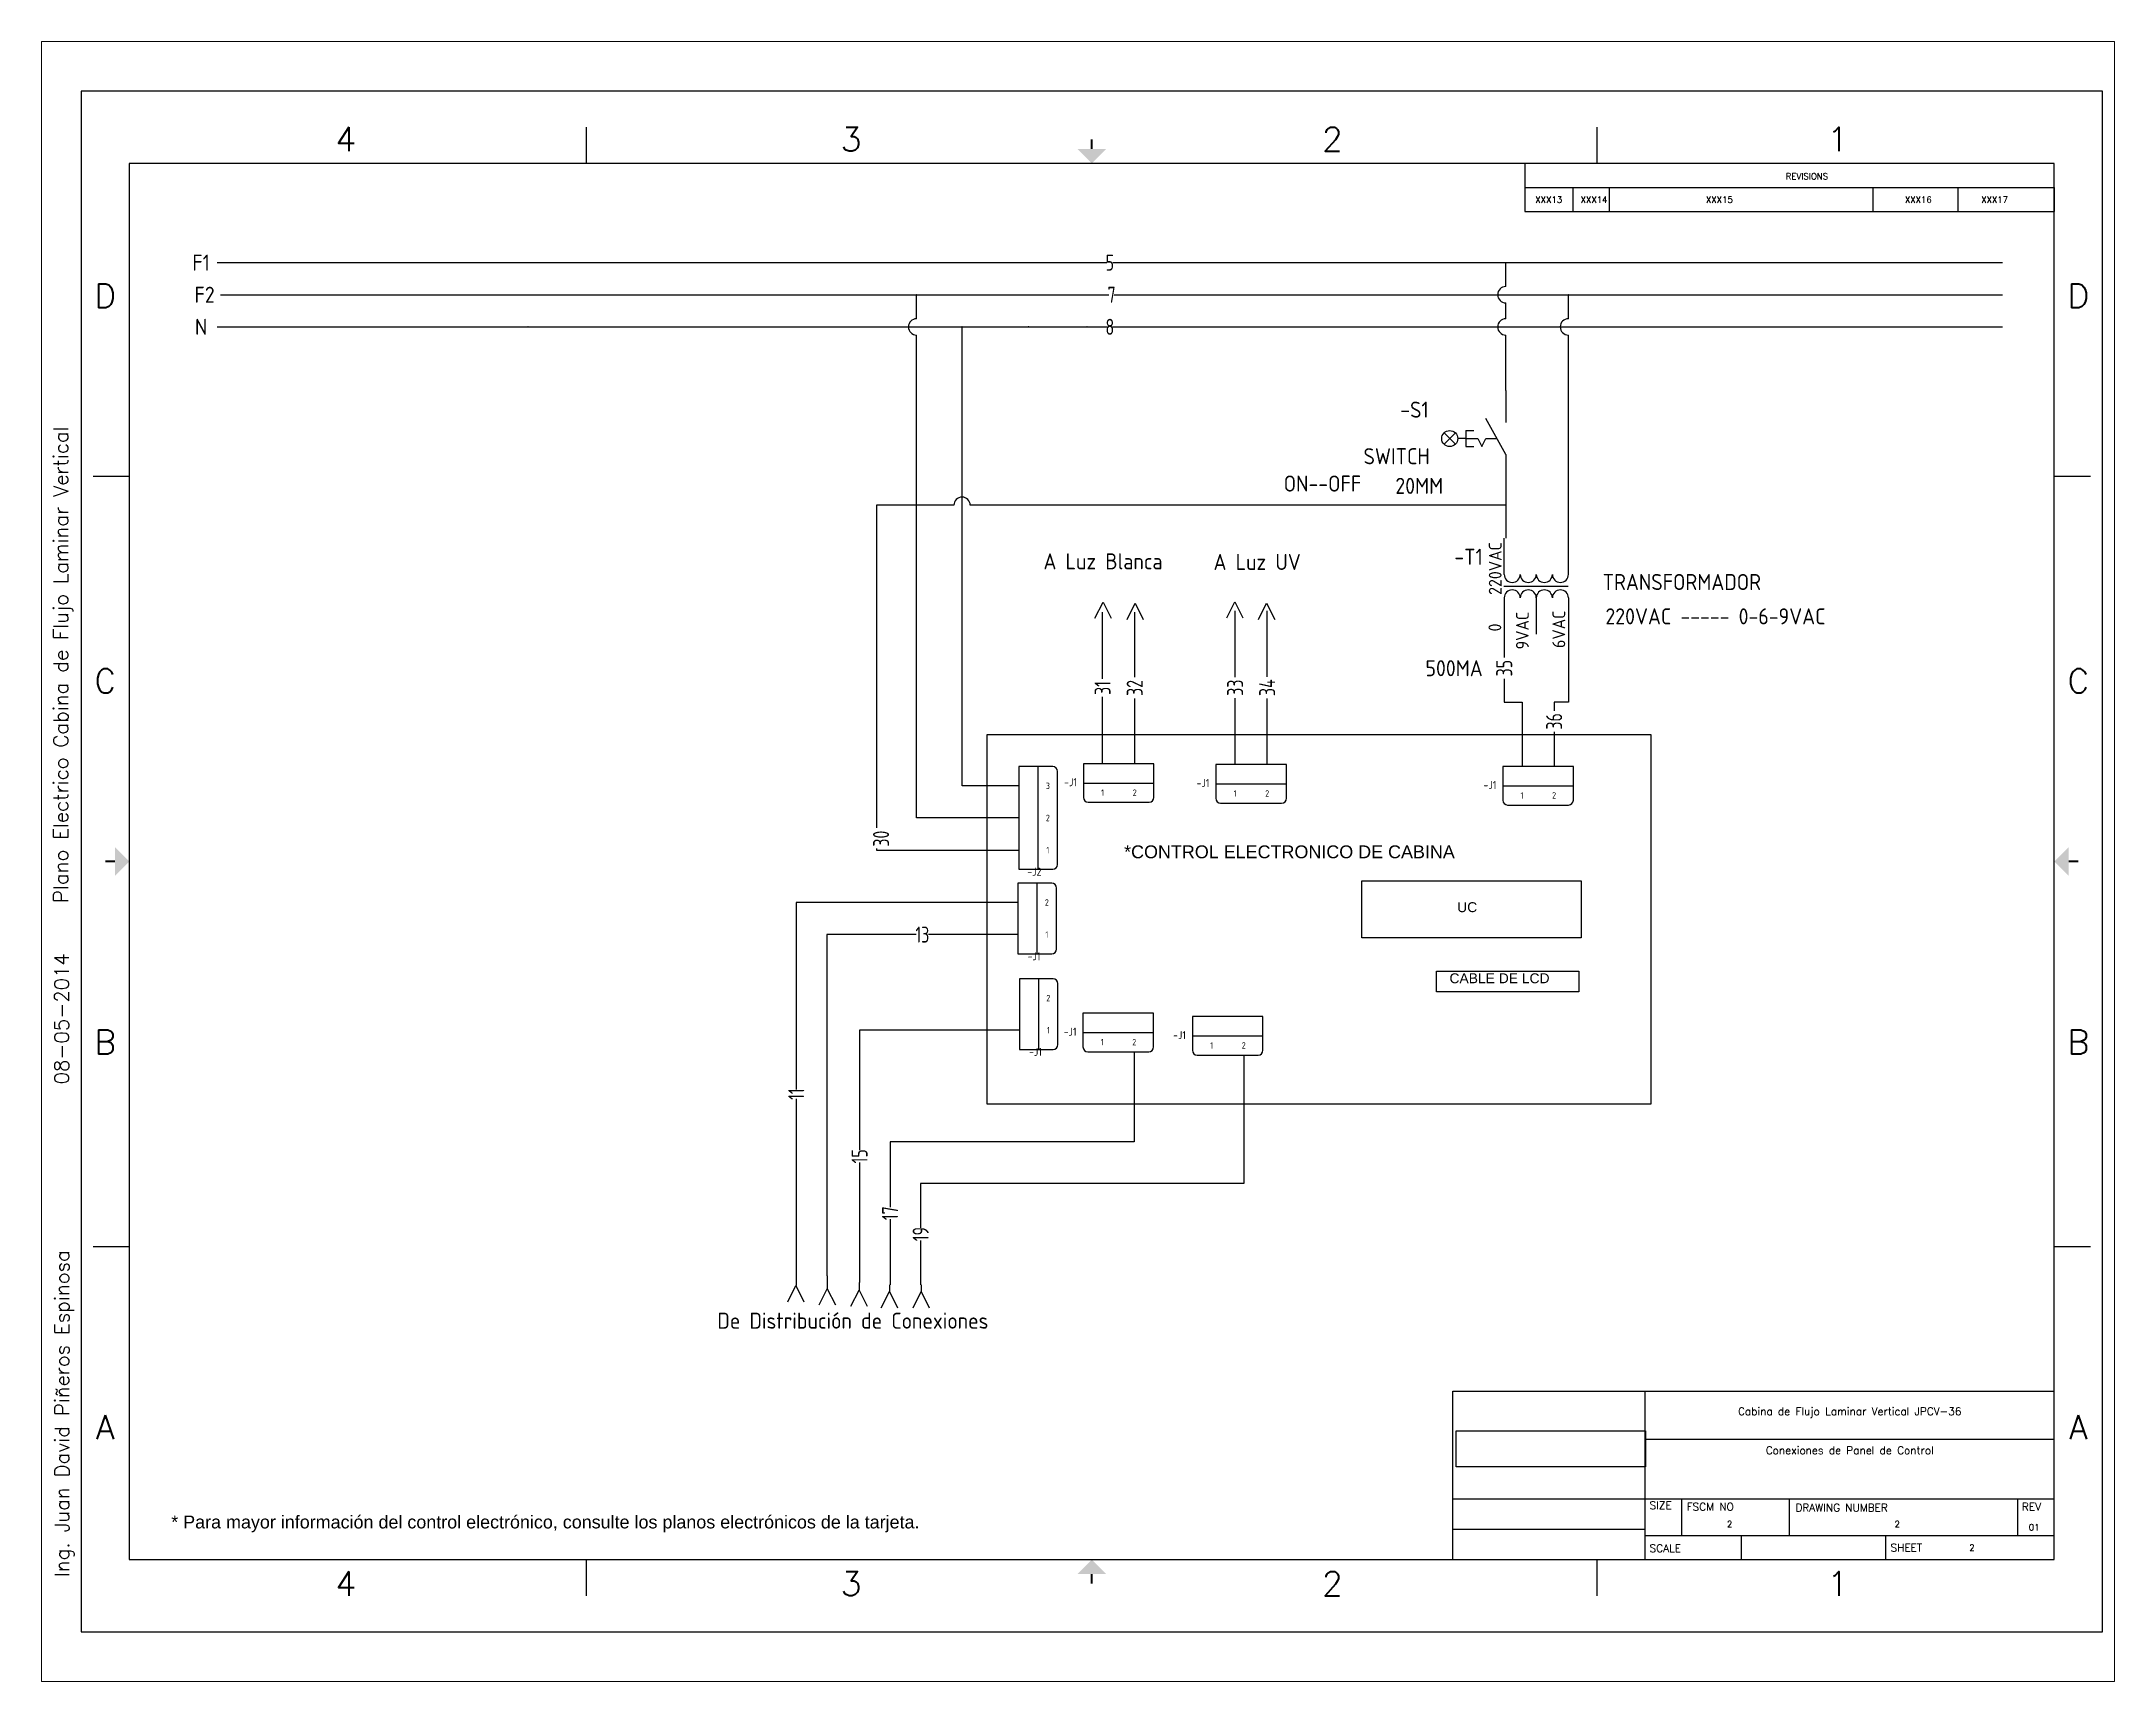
# Paper-space layout 'Presentación1' of a CAD drawing. Header units: inches. Extents: x 0 to 10.1, y 0 to 8.
# The model-space entities are those that its viewports show. They can reach past a viewport. Long polylines and large blocks are cut down to what shows.
import ezdxf
from ezdxf.enums import TextEntityAlignment as Align

# ---------------------------------------------------------------- set-up
doc = ezdxf.new("R2010")
doc.units = ezdxf.units.IN
doc.header["$MEASUREMENT"] = 0
doc.linetypes.add('DASHED', pattern=[0.75, 0.5, -0.25])
for name, color, linetype in [('BLK_12_THHN', 7, 'Continuous'), ('DESC', 150, 'Continuous'), ('MISC', 7, 'Continuous'), ('RED_14_THHN', 20, 'Continuous'), ('SYMS', 7, 'Continuous'), ('TAGS', 150, 'Continuous'), ('TB_LABELS', 1, 'Continuous'), ('TERMS', 123, 'Continuous'), ('Title Block', 7, 'Continuous'), ('Viewport', 7, 'Continuous'), ('WHT_12_THHN', 7, 'Continuous'), ('WIREFIXED', 7, 'Continuous'), ('WIRENO', 72, 'Continuous')]:
    doc.layers.add(name, color=color, linetype=linetype)
doc.styles.add('Roman', font='romans')
doc.styles.get("Standard").update_dxf_attribs({"font": 'arial.ttf'})
doc.styles.add('WD', font='romans.shx')
doc.styles.add('WD_IEC', font='ISOCP2.shx', dxfattribs={"width": 0.9, "height": 4})
picture_1 = doc.add_image_def('image1.png', size_in_pixel=(369, 70))

psp = doc.layouts.new('Presentación1')

msp = doc.modelspace()

# ---------------------------------------------------------------- texts
for s, height, p in [('*CONTROL ELECTRONICO DE CABINA', 4, (327.06, 242.41)), ('UC', 3.091, (430.87, 225.62)), ('CABLE DE LCD', 3.0913, (428.47, 203.47)), ('* Para mayor información del control electrónico, consulte los planos electrónicos de la tarjeta.', 4, (30.05, 33.61))]:
    msp.add_text(s, height=height).set_placement(p)

# ---------------------------------------------------------------- blocks, each defined once
blk = doc.blocks.new('ANSI_border_C')
for p, q in [((20.5, 0.75), (20.5, 2.5)), ((14.25, 0.75), (20.5, 0.75))]:
    blk.add_line(p, q)
at = {"layer": 'Title Block'}
for p, q in [((0, 16), (0, 0)), ((21, 16), (0, 16)), ((21, 0), (21, 16)), ((5.25, 15.25), (5.25, 15.625)), ((15.75, 15.25), (15.75, 15.625)), ((0.5, 15.25), (0.5, 0.75)), ((20.5, 15.25), (0.5, 15.25)), ((15, 15.25), (15, 15)), ((20.5, 0.75), (20.5, 15.25)), ((15, 15), (20.5, 15)), ((0.125, 12), (0.5, 12)), ((20.5, 12), (20.875, 12)), ((0.125, 4), (0.5, 4)), ((20.5, 4), (20.875, 4)), ((0.5, 0.75), (20.5, 0.75)), ((5.25, 0.375), (5.25, 0.75)), ((15.75, 0.375), (15.75, 0.75)), ((0, 0), (21, 0))]:
    blk.add_line(p, q, dxfattribs=at)
at = {"layer": 'Title Block', "const_width": 0.02}
for points in [[(10.5, 15.5), (10.5, 15.4)], [(0.25, 8), (0.35, 8)], [(20.75, 8), (20.65, 8)], [(10.5, 0.5), (10.5, 0.6)]]:
    blk.add_lwpolyline(points, dxfattribs=at)
at = {"layer": 'Title Block'}
for points in [[(10.35, 15.4), (10.65, 15.4), (10.5, 15.25)], [(0.35, 7.85), (0.35, 8.15), (0.5, 8)], [(20.65, 7.85), (20.65, 8.15), (20.5, 8)], [(10.35, 0.6), (10.65, 0.6), (10.5, 0.75)]]:
    blk.add_solid(points, dxfattribs=at)
at = {"layer": 'Title Block', "style": 'Roman'}
for s, p in [('4', (2.75, 15.5)), ('3', (8, 15.5)), ('2', (13, 15.5)), ('1', (18.25, 15.5)), ('D', (0.25, 13.875)), ('D', (20.75, 13.875)), ('C', (0.25, 9.875)), ('C', (20.75, 9.875)), ('B', (0.25, 6.125)), ('B', (20.75, 6.125)), ('A', (0.25, 2.125)), ('A', (20.75, 2.125)), ('4', (2.75, 0.5)), ('3', (8, 0.5)), ('2', (13, 0.5)), ('1', (18.25, 0.5))]:
    blk.add_text(s, height=0.25, dxfattribs=at).set_placement(p, align=Align.MIDDLE_CENTER)
blk.add_text('REVISIONS', height=0.065, dxfattribs=at).set_placement((17.71, 15.083))
blk = doc.blocks.new('ANSI_REVblock_C')
blk.add_line((0, 0), (0, -0.25))
at = {"layer": 'Title Block'}
for p, q in [((-5.5, 0), (0, 0)), ((-5.5, 0), (-5.5, -0.25)), ((-5, -0.25), (-5, 0)), ((-4.62, -0.25), (-4.62, 0)), ((-1.88, -0.25), (-1.88, 0)), ((-1, -0.25), (-1, 0)), ((-5.5, -0.25), (0, -0.25))]:
    blk.add_line(p, q, dxfattribs=at)
at = {"style": 'WD'}
for tag, p in [('ZONE', (-5.391, -0.16)), ('REV', (-4.92, -0.16)), ('DESCRIPTION', (-3.618, -0.16)), ('DATE', (-1.552, -0.16)), ('APPROVED', (-0.759, -0.16))]:
    blk.add_attdef(tag, p, '', height=0.065, dxfattribs=at)
at = {"style": 'WD', "flags": 1}
blk.add_attdef('WD_TB', (-4.505, -0.154), '', height=0.03, dxfattribs=at)
blk = doc.blocks.new('ANSI_tblock_desc_C')
for p, q in [((0, 0), (0, 1.75)), ((-6.25, 0), (0, 0))]:
    blk.add_line(p, q)
at = {"layer": 'Title Block'}
for p, q in [((-6.25, 1.75), (0, 1.75)), ((-6.25, 0), (-6.25, 1.75)), ((-4.25, 0), (-4.25, 1.75)), ((-4.25, 1.25), (0, 1.25)), ((-6.25, 0.63), (0, 0.63)), ((-3.87, 0.25), (-3.87, 0.63)), ((-2.75, 0.25), (-2.75, 0.63)), ((-0.38, 0.25), (-0.38, 0.63)), ((-6.25, 0.315), (-4.25, 0.315)), ((-4.25, 0.25), (0, 0.25)), ((-3.25, 0), (-3.25, 0.25)), ((-1.75, 0), (-1.75, 0.25))]:
    blk.add_line(p, q, dxfattribs=at)
at = {"color": 0, "style": 'Roman', "flags": 8}
for tag, p in [('FNAME', (-20.636, 6.819)), ('REVDATE', (-20.636, 4.106)), ('USER', (-20.636, 1.477))]:
    blk.add_attdef(tag, p, '', height=0.15, rotation=90, dxfattribs=at)
at = {"style": 'WD'}
for tag, p in [('PROJDESC', (-2.125, 1.5)), ('TITLE1', (-2.125, 1.095)), ('TITLE2', (-2.125, 0.785))]:
    blk.add_attdef(tag, text='', height=0.08, dxfattribs=at).set_placement(p, align=Align.CENTER)
at = {"style": 'WD', "flags": 1}
blk.add_attdef('WD_TB', (-5.57, 0.177), '', height=0.086, dxfattribs=at)
at = {"style": 'WD'}
for tag, p in [('SIZE', (-4.162, 0.32)), ('FSCM_NO', (-3.4, 0.337)), ('DWG_NO', (-1.659, 0.337)), ('REV', (-0.265, 0.303)), ('SCALE', (-3.634, 0.069)), ('SHEET', (-0.883, 0.092))]:
    blk.add_attdef(tag, p, '', height=0.065, dxfattribs=at)
at = {"layer": 'TB_LABELS', "style": 'WD'}
for s, p in [('SIZE', (-4.204, 0.604)), ('FSCM NO', (-3.819, 0.588)), ('DRAWING NUMBER', (-2.689, 0.579)), ('REV', (-0.336, 0.588)), ('SCALE', (-4.204, 0.158)), ('SHEET', (-1.701, 0.164))]:
    blk.add_text(s, height=0.08, dxfattribs=at).set_placement(p, align=Align.TOP_LEFT)
blk = doc.blocks.new('HT0_LGENERIC')
at = {"style": 'WD_IEC'}
blk.add_attdef('COLOR', text='', height=2.5, dxfattribs=at).set_placement((0, 0), align=Align.MIDDLE_CENTER)
for tag, p in [('X4_TINY_DOT_DONT_REMOVE', (-2.5, 0)), ('X1_TINY_DOT_DONT_REMOVE', (2.5, 0))]:
    blk.add_attdef(tag, p, '', height=0.002, dxfattribs=at)
at = {"style": 'WD_IEC', "flags": 1}
for tag, p in [('X4TERM01', (-2.5, 0)), ('X1TERM01', (2.5, 0))]:
    blk.add_attdef(tag, p, '', height=0.2, dxfattribs=at)
blk = doc.blocks.new('WDDOT')
for radius in [0.03, 0.0187, 0.00929]:
    blk.add_circle((0, 0), radius)
blk = doc.blocks.new('VCN1_1PJ_BB5')
at = {"layer": 'SYMS'}
for p, q in [((-12, 12), (-12, -9)), ((32, 12), (-12, 12)), ((-12, 0), (32, 0)), ((32, -9), (32, 12)), ((-9, -12), (29, -12))]:
    blk.add_line(p, q, dxfattribs=at)
for centre, start, end in [((-9, -9), 180, 270), ((29, -9), 270, 0)]:
    blk.add_arc(centre, 3, start, end, dxfattribs=at)
at = {"style": 'WD', "flags": 1}
blk.add_attdef('WD_JUMPERS', (0, 0), '', height=0.01, dxfattribs=at)
at = {"layer": 'SYMS', "linetype": 'Continuous', "style": 'WD_IEC', "width": 0.9, "flags": 8}
for tag, p in [('TERMDESC01J', (-2, 16)), ('TERMDESC02J', (18, 16))]:
    blk.add_attdef(tag, p, '', height=4, rotation=90, dxfattribs=at)
at = {"layer": 'SYMS', "style": 'WD_IEC'}
for tag, p in [('DESC2', (-16, 26)), ('DESC1', (-16, 33)), ('DESC3', (-16, 19)), ('INST', (-16, 12)), ('TAG1', (-16, -2)), ('LOC', (-16, 5)), ('XREF', (-16, -9.8))]:
    blk.add_attdef(tag, text='', height=5, dxfattribs=at).set_placement(p, align=Align.RIGHT)
at = {"layer": 'SYMS', "linetype": 'Continuous', "style": 'WD_IEC', "width": 0.9, "flags": 8}
for tag, p in [('X2WIRE01J', (2, 16)), ('X2WIRE02J', (22, 16))]:
    blk.add_attdef(tag, text='', height=4, rotation=90, dxfattribs=at).set_placement(p, align=Align.TOP_LEFT)
at = {"layer": 'SYMS', "linetype": 'Continuous', "style": 'WD_IEC', "width": 0.9}
for tag, flags, p in [('TERM01J', 9, (0, 6)), ('TERM02J', 9, (20, 6)), ('TERM01P', 8, (0, -6)), ('TERM02P', 8, (20, -6))]:
    blk.add_attdef(tag, text='', height=4, dxfattribs=dict(at, flags=flags)).set_placement(p, align=Align.MIDDLE_CENTER)
at = {"layer": 'SYMS', "color": 7, "style": 'WD_IEC'}
for tag, p in [('X2_TINY_DOT_DONT_REMOVE_01J', (0, 12)), ('X2_TINY_DOT_DONT_REMOVE_02J', (20, 12)), ('X8_TINY_DOT_DONT_REMOVE_01P', (0, -12)), ('X8_TINY_DOT_DONT_REMOVE_02P', (20, -12))]:
    blk.add_attdef(tag, p, '', height=0.0002, dxfattribs=at)
at = {"layer": 'SYMS', "style": 'WD_IEC', "flags": 1}
for tag, p in [('X2TERM01J', (0, 12)), ('X2TERM02J', (20, 12)), ('X8TERM01P', (0, -12)), ('X8TERM02P', (20, -12))]:
    blk.add_attdef(tag, p, '', height=0.02, dxfattribs=at)
at = {"layer": 'SYMS', "style": 'WD_IEC', "width": 0.9}
for tag, p, flags in [('X1LINK', (36, 0), 1), ('ACE_FLAG', (-2.7, -6.4), 9), ('WDBLKNAM', (-2.6, -3.4), 9), ('GENDER', (-2.3, -9.5), 9), ('FAMILY', (6.3, -7.5), 9)]:
    blk.add_attdef(tag, p, '', height=1, dxfattribs=dict(at, flags=flags))
at = {"layer": 'SYMS', "linetype": 'Continuous', "style": 'WD_IEC', "width": 0.9, "flags": 9}
for tag, p in [('ASSYCODE', (6, -9.8)), ('MFG', (6.5, -12.7)), ('CAT', (6.4, -15.3)), ('CATDESC', (6.4, -18))]:
    blk.add_attdef(tag, p, '', height=2, dxfattribs=at)
at = {"layer": 'SYMS', "linetype": 'Continuous', "style": 'WD_IEC', "width": 0.9, "flags": 8}
for tag, p in [('TERMDESC01P', (-2, -16)), ('TERMDESC02P', (18, -16))]:
    blk.add_attdef(tag, text='', height=4, rotation=90, dxfattribs=at).set_placement(p, align=Align.RIGHT)
for tag, p in [('X8WIRE01P', (2, -16)), ('X8WIRE02P', (22, -16))]:
    blk.add_attdef(tag, text='', height=4, rotation=90, dxfattribs=at).set_placement(p, align=Align.TOP_RIGHT)
blk = doc.blocks.new('VCN1_1PJ_E54')
at = {"layer": 'SYMS'}
for p, q in [((-12, 12), (-12, -9)), ((52, 12), (-12, 12)), ((-12, 0), (52, 0)), ((52, -9), (52, 12)), ((-9, -12), (49, -12))]:
    blk.add_line(p, q, dxfattribs=at)
for centre, start, end in [((-9, -9), 180, 270), ((49, -9), 270, 0)]:
    blk.add_arc(centre, 3, start, end, dxfattribs=at)
at = {"style": 'WD', "flags": 1}
blk.add_attdef('WD_JUMPERS', (0, 0), '', height=0.01, dxfattribs=at)
at = {"layer": 'SYMS', "linetype": 'Continuous', "style": 'WD_IEC', "width": 0.9, "flags": 8}
for tag, p in [('TERMDESC01J', (-2, 16)), ('TERMDESC02J', (18, 16)), ('TERMDESC03J', (38, 16))]:
    blk.add_attdef(tag, p, '', height=4, rotation=90, dxfattribs=at)
at = {"layer": 'SYMS', "style": 'WD_IEC'}
for tag, p in [('DESC2', (-16, 26)), ('DESC1', (-16, 33)), ('DESC3', (-16, 19)), ('INST', (-16, 12)), ('TAG1', (-16, -2)), ('LOC', (-16, 5)), ('XREF', (-16, -9.8))]:
    blk.add_attdef(tag, text='', height=5, dxfattribs=at).set_placement(p, align=Align.RIGHT)
at = {"layer": 'SYMS', "linetype": 'Continuous', "style": 'WD_IEC', "width": 0.9, "flags": 8}
for tag, p in [('X2WIRE01J', (2, 16)), ('X2WIRE02J', (22, 16)), ('X2WIRE03J', (42, 16))]:
    blk.add_attdef(tag, text='', height=4, rotation=90, dxfattribs=at).set_placement(p, align=Align.TOP_LEFT)
at = {"layer": 'SYMS', "linetype": 'Continuous', "style": 'WD_IEC', "width": 0.9}
for tag, flags, p in [('TERM01J', 9, (0, 6)), ('TERM02J', 9, (20, 6)), ('TERM03J', 9, (40, 6)), ('TERM01P', 8, (0, -6)), ('TERM02P', 8, (20, -6)), ('TERM03P', 8, (40, -6))]:
    blk.add_attdef(tag, text='', height=4, dxfattribs=dict(at, flags=flags)).set_placement(p, align=Align.MIDDLE_CENTER)
at = {"layer": 'SYMS', "color": 7, "style": 'WD_IEC'}
for tag, p in [('X2_TINY_DOT_DONT_REMOVE_01J', (0, 12)), ('X2_TINY_DOT_DONT_REMOVE_02J', (20, 12)), ('X2_TINY_DOT_DONT_REMOVE_03J', (40, 12)), ('X8_TINY_DOT_DONT_REMOVE_01P', (0, -12)), ('X8_TINY_DOT_DONT_REMOVE_02P', (20, -12)), ('X8_TINY_DOT_DONT_REMOVE_03P', (40, -12))]:
    blk.add_attdef(tag, p, '', height=0.0002, dxfattribs=at)
at = {"layer": 'SYMS', "style": 'WD_IEC', "flags": 1}
for tag, p in [('X2TERM01J', (0, 12)), ('X2TERM02J', (20, 12)), ('X2TERM03J', (40, 12)), ('X8TERM01P', (0, -12)), ('X8TERM02P', (20, -12)), ('X8TERM03P', (40, -12))]:
    blk.add_attdef(tag, p, '', height=0.02, dxfattribs=at)
at = {"layer": 'SYMS', "style": 'WD_IEC', "width": 0.9}
for tag, p, flags in [('X1LINK', (56, 0), 1), ('ACE_FLAG', (-2.7, -6.4), 9), ('WDBLKNAM', (-2.6, -3.4), 9), ('GENDER', (-2.3, -9.5), 9), ('FAMILY', (6.3, -7.5), 9)]:
    blk.add_attdef(tag, p, '', height=1, dxfattribs=dict(at, flags=flags))
at = {"layer": 'SYMS', "linetype": 'Continuous', "style": 'WD_IEC', "width": 0.9, "flags": 9}
for tag, p in [('ASSYCODE', (6, -9.8)), ('MFG', (6.5, -12.7)), ('CAT', (6.4, -15.3)), ('CATDESC', (6.4, -18))]:
    blk.add_attdef(tag, p, '', height=2, dxfattribs=at)
at = {"layer": 'SYMS', "linetype": 'Continuous', "style": 'WD_IEC', "width": 0.9, "flags": 8}
for tag, p in [('TERMDESC01P', (-2, -16)), ('TERMDESC02P', (18, -16)), ('TERMDESC03P', (38, -16))]:
    blk.add_attdef(tag, text='', height=4, rotation=90, dxfattribs=at).set_placement(p, align=Align.RIGHT)
for tag, p in [('X8WIRE01P', (2, -16)), ('X8WIRE02P', (22, -16)), ('X8WIRE03P', (42, -16))]:
    blk.add_attdef(tag, text='', height=4, rotation=90, dxfattribs=at).set_placement(p, align=Align.TOP_RIGHT)
blk = doc.blocks.new('HA1X4Y')
blk.add_lwpolyline([(-1.25, -2.5), (0, 0), (1.25, -2.5)])
at = {"style": 'WD_IEC', "flags": 1}
blk.add_attdef('X2TERM01', (0, 0), '', height=0.32, dxfattribs=at)
at = {"style": 'WD_IEC', "flags": 8}
for tag, p in [('DESC1', (0, -6.25)), ('DESC2', (0, -10.1))]:
    blk.add_attdef(tag, text='', height=2.5, dxfattribs=at).set_placement(p, align=Align.CENTER)
blk = doc.blocks.new('VXF1T4')
for p, q in [((0, 1.84), (0, 7.5)), ((10, 1.84), (10, 7.5)), ((0, -1.83), (0, -7.5)), ((5, -1.83), (5, -7.5)), ((10, -1.83), (10, -7.5))]:
    blk.add_line(p, q)
at = {"linetype": 'DASHED'}
blk.add_line((-0.04, 0), (9.96, 0), dxfattribs=at)
for centre, start, end in [((1.25, 1.84), 180, 0), ((3.75, 1.84), 180, 0), ((6.25, 1.84), 180, 0), ((8.75, 1.84), 180, 0), ((1.25, -1.83), 0, 180), ((3.75, -1.83), 0, 180), ((6.25, -1.83), 0, 180), ((8.75, -1.83), 0, 180)]:
    blk.add_arc(centre, 1.25, start, end)
at = {"style": 'WD_IEC'}
for tag, p in [('INST', (-3.35, 9.32)), ('LOC', (-3.35, 6.32)), ('TAG1', (-3.35, 3.32)), ('RATING1', (-3.35, -0.73)), ('DESC1', (-3.35, -8.03)), ('DESC2', (-3.35, -11.03)), ('DESC3', (-3.35, -14.03))]:
    blk.add_attdef(tag, text='', height=2.5, dxfattribs=at).set_placement(p, align=Align.RIGHT)
for tag, p in [('TERM01', (-0.41, 6.84)), ('TERM02', (9.59, 6.84))]:
    blk.add_attdef(tag, text='', height=2, rotation=90, dxfattribs=at).set_placement(p, align=Align.RIGHT)
at = {"style": 'WD_IEC', "flags": 1}
for tag, p, height in [('X2TERM01', (0, 7.5), 0.32), ('X2TERM02', (10, 7.5), 0.32), ('MFG', (10.43, 4.7), 1.5), ('CAT', (10.43, 2.2), 1.5), ('ASSYCODE', (10.38, -2.91), 1), ('FAMILY', (10.38, -4.45), 1), ('CATDESC', (10.38, -5.95), 1), ('X8TERM03', (0, -7.5), 0.32), ('X8TERM05', (5, -7.5), 0.32), ('X8TERM04', (10, -7.5), 0.32)]:
    blk.add_attdef(tag, p, '', height=height, dxfattribs=at)
at = {"style": 'WD_IEC'}
for tag, p in [('TERM03', (-0.46, -7.06)), ('TERM05', (4.54, -7.06)), ('TERM04', (9.54, -7.06))]:
    blk.add_attdef(tag, p, '', height=2, rotation=90, dxfattribs=at)
at = {"lineweight": 15, "style": 'WD_IEC'}
blk.add_attdef('XREF', text='', height=2.5, dxfattribs=at).set_placement((-3.35, -5.03), align=Align.RIGHT)
blk = doc.blocks.new('VPB11S76')
for p, q in [((0, 7.5), (0, 2.5)), ((-9.63, -0.88), (-7.87, 0.88)), ((-7.87, -0.88), (-9.63, 0.88)), ((-6.25, 0), (-7.5, 0)), ((-6.25, 1.25), (-6.25, -1.25)), ((-6.25, 1.25), (-5, 1.25)), ((-6.25, 0), (-4.38, 0)), ((-4.38, 0), (-3.75, -1.25)), ((-3.75, -1.25), (-3.13, 0)), ((0, -2.5), (-3.13, 3.13)), ((-3.13, 0), (-1.39, 0)), ((-6.25, -1.25), (-5, -1.25)), ((0, -2.5), (0, -7.5))]:
    blk.add_line(p, q)
blk.add_circle((-8.75, 0), 1.25)
at = {"style": 'WD_IEC'}
for tag, p in [('INST', (-12.03, 9.25)), ('LOC', (-12.03, 6.25)), ('TAG1', (-12.03, 3.25)), ('DESC1', (-12.03, -9.35)), ('DESC3', (-12.03, -15.35)), ('DESC2', (-12.03, -12.35))]:
    blk.add_attdef(tag, text='', height=2.5, dxfattribs=at).set_placement(p, align=Align.RIGHT)
blk.add_attdef('TERM01', text='', height=2, rotation=90, dxfattribs=at).set_placement((-1, 7.5), align=Align.RIGHT)
at = {"style": 'WD_IEC', "flags": 1}
for tag, p, height in [('X2TERM01', (0, 7.5), 0.32), ('CONTACT', (0.5, 4.5), 1), ('COMMON', (1.75, 3.25), 1), ('X1LINK', (0, 0), 0.32), ('ASSYCODE', (1, -4), 1), ('FAMILY', (1, -5.5), 1), ('CATDESC', (1, -7), 1), ('X8TERM02', (0, -7.5), 0.32)]:
    blk.add_attdef(tag, p, '', height=height, dxfattribs=at)
at = {"style": 'WD_IEC', "flags": 9}
for tag, p in [('MFG', (-12.53, -0.25)), ('CAT', (-12.53, -2.75))]:
    blk.add_attdef(tag, text='', height=1.5, dxfattribs=at).set_placement(p, align=Align.RIGHT)
at = {"style": 'WD_IEC'}
blk.add_attdef('TERM02', (-1, -7.5), '', height=2, rotation=90, dxfattribs=at)
at = {"lineweight": 15, "style": 'WD_IEC'}
blk.add_attdef('XREF', text='', height=2.5, dxfattribs=at).set_placement((-12.03, -6.35), align=Align.RIGHT)
blk = doc.blocks.new('HA1X2')
blk.add_lwpolyline([(-1.25, -2.5), (0, 0), (1.25, -2.5)])
at = {"style": 'WD_IEC', "flags": 8}
for tag, p in [('DESC1', (0, 5.1)), ('DESC2', (0, 1.25))]:
    blk.add_attdef(tag, text='', height=2.5, dxfattribs=at).set_placement(p, align=Align.CENTER)
at = {"style": 'WD_IEC', "flags": 1}
blk.add_attdef('X8TERM01', (0, 0), '', height=0.32, dxfattribs=at)
blk = doc.blocks.new('WD_WNH1')
at = {"style": 'WD_IEC', "width": 0.8}
blk.add_attdef('WIRENO', text='', height=2.5, dxfattribs=at).set_placement((0, 0), align=Align.MIDDLE_CENTER)
at = {"style": 'WD_IEC'}
for tag, p in [('X4_TINY_DOT_DONT_REMOVE', (-1, 0)), ('X1_TINY_DOT_DONT_REMOVE', (1, 0))]:
    blk.add_attdef(tag, p, '', height=0.002, dxfattribs=at)
at = {"style": 'WD_IEC', "flags": 1}
for tag, p in [('X4TERM01', (-1, 0)), ('X1TERM01', (1, 0))]:
    blk.add_attdef(tag, p, '', height=0.2, dxfattribs=at)
for tag, p in [('W04USER', (0, 0.375)), ('W05USER', (0, 0.25)), ('W03USER', (0, 0.5)), ('W06USER', (0, 0.125)), ('W07USER', (0, 0)), ('W02USER', (0, 0.625)), ('W01USER', (0, 0.75)), ('W08USER', (0, -0.125)), ('W09USER', (0, -0.25)), ('W10USER', (0, -0.375))]:
    blk.add_attdef(tag, text='', height=0.08, dxfattribs=at).set_placement(p, align=Align.CENTER)
blk = doc.blocks.new('WD_WNV1')
at = {"style": 'WD_IEC', "width": 0.8}
blk.add_attdef('WIRENO', text='', height=2.5, rotation=90, dxfattribs=at).set_placement((0, 0), align=Align.MIDDLE_CENTER)
at = {"style": 'WD_IEC', "flags": 1}
for tag, p in [('W04USER', (0, 0.375)), ('W05USER', (0, 0.25)), ('W03USER', (0, 0.5)), ('W06USER', (0, 0.125)), ('W07USER', (0, 0)), ('W02USER', (0, 0.625)), ('W01USER', (0, 0.75)), ('W08USER', (0, -0.125)), ('W09USER', (0, -0.25)), ('W10USER', (0, -0.375))]:
    blk.add_attdef(tag, text='', height=0.08, dxfattribs=at).set_placement(p, align=Align.CENTER)
at = {"style": 'WD_IEC'}
for tag, p in [('X2_TINY_DOT_DONT_REMOVE', (0, 1)), ('X8_TINY_DOT_DONT_REMOVE', (0, -1))]:
    blk.add_attdef(tag, p, '', height=0.002, dxfattribs=at)
at = {"style": 'WD_IEC', "flags": 1}
for tag, p in [('X2TERM01', (0, 1)), ('X8TERM01', (0, -1))]:
    blk.add_attdef(tag, p, '', height=0.2, dxfattribs=at)

# ---------------------------------------------------------------- linework, layer by layer
for points in [[(284.34, 280.93), (491.22, 280.93), (491.22, 165.78), (284.34, 165.78)], [(401.18, 235.37), (469.48, 235.37), (469.48, 217.57), (401.18, 217.57)], [(424.38, 207.25), (468.84, 207.25), (468.84, 200.76), (424.38, 200.76)]]:
    msp.add_lwpolyline(points, close=True)
at = {"layer": 'BLK_12_THHN'}
for p, q in [((446.04, 358.17), (446.04, 342.18)), ((274, 352.37), (249.88, 352.37)), ((249.88, 352.37), (249.88, 251.89)), ((446.04, 352.37), (279.08, 352.37)), ((320.36, 298.26), (320.36, 319.07)), ((361.65, 298.83), (361.65, 319.52)), ((445.54, 312.18), (445.54, 304.91)), ((465.54, 312.18), (465.54, 291.07)), ((445.54, 298.34), (445.54, 291.07)), ((320.36, 271.85), (320.36, 292.66)), ((361.65, 271.59), (361.65, 292.27)), ((445.54, 291.07), (451.08, 291.07)), ((451.08, 291.07), (451.08, 270.99)), ((465.54, 291.07), (461.08, 291.07)), ((461.08, 291.07), (461.08, 288.34)), ((461.08, 281.75), (461.08, 270.99)), ((249.88, 245.49), (249.88, 244.96)), ((249.88, 244.96), (294.29, 244.96)), ((293.98, 228.62), (224.86, 228.62)), ((224.86, 228.62), (224.86, 170.38)), ((234.38, 218.62), (234.38, 112.27)), ((262.25, 218.62), (234.38, 218.62)), ((293.98, 218.62), (266.11, 218.62)), ((294.43, 188.84), (244.59, 188.84)), ((244.59, 188.84), (244.59, 151.47)), ((330.23, 182.11), (330.23, 154.09)), ((364.33, 181.08), (364.33, 141.1)), ((224.86, 167.49), (224.86, 109.25)), ((330.23, 154.09), (254.11, 154.09)), ((254.11, 154.09), (254.11, 133.66)), ((244.59, 147.61), (244.59, 110.23)), ((364.33, 141.1), (263.64, 141.1)), ((263.64, 141.1), (263.64, 127.31)), ((254.11, 129.97), (254.11, 109.55)), ((263.64, 123.34), (263.64, 109.55)), ((234.55, 112.27), (234.55, 108.24)), ((244.43, 110.23), (244.43, 107.81)), ((253.88, 109.55), (253.88, 107.38)), ((263.77, 109.55), (263.77, 107.38))]:
    msp.add_line(p, q, dxfattribs=at)
msp.add_arc((276.54, 352.37), 2.54, 0, 180, dxfattribs=at)
at = {"layer": 'RED_14_THHN'}
for p, q in [((45.45, 417.97), (322.31, 417.97)), ((262.36, 410.51), (262.36, 417.97)), ((324, 417.97), (600.87, 417.97)), ((465.54, 410.51), (465.54, 417.97)), ((262.36, 254.96), (262.36, 405.43)), ((465.54, 342.18), (465.54, 405.43)), ((294.29, 254.96), (262.36, 254.96))]:
    msp.add_line(p, q, dxfattribs=at)
for centre in [(262.36, 407.97), (465.54, 407.97)]:
    msp.add_arc(centre, 2.54, 90, 270, dxfattribs=at)
at = {"layer": 'WHT_12_THHN'}
for p, q in [((44.36, 427.97), (321.69, 427.97)), ((323.54, 427.97), (600.87, 427.97)), ((446.04, 420.51), (446.04, 427.97)), ((446.04, 410.51), (446.04, 415.43)), ((44.36, 407.97), (321.77, 407.97)), ((276.54, 264.96), (276.54, 407.97)), ((323.46, 407.97), (600.87, 407.97)), ((446.04, 388.17), (446.04, 405.43)), ((330.36, 298.78), (330.36, 319.07)), ((371.65, 298.95), (371.65, 319.52)), ((330.36, 271.85), (330.36, 292.14)), ((371.65, 271.59), (371.65, 292.15)), ((294.29, 264.96), (276.54, 264.96))]:
    msp.add_line(p, q, dxfattribs=at)
for centre in [(446.04, 417.97), (446.04, 407.97)]:
    msp.add_arc(centre, 2.54, 90, 270, dxfattribs=at)

# ---------------------------------------------------------------- block references
at = {"xscale": 30, "yscale": 30, "zscale": 30}
msp.add_blockref('ANSI_REVblock_C', (616.98, 451.41), dxfattribs=at).add_auto_attribs({'ZONE': 'XXX13', 'REV': 'XXX14', 'DESCRIPTION': 'XXX15', 'DATE': 'XXX16', 'APPROVED': 'XXX17'})
ref = msp.add_blockref('ANSI_tblock_desc_C', (616.98, 23.91), dxfattribs=dict(xscale=30, yscale=30, zscale=30))
ref.add_attrib('PROJDESC', 'Cabina de Flujo Laminar Vertical JPCV-36', dxfattribs={"height": 2.4, "style": 'WD'}).set_placement((553.23, 68.91), align=Align.CENTER)
ref.add_attrib('TITLE1', 'Conexiones de Panel de Control', dxfattribs={"height": 2.4, "style": 'WD'}).set_placement((553.23, 56.76), align=Align.CENTER)
ref.add_attrib('FSCM_NO', '2', (514.96, 34), dxfattribs={"height": 1.95, "style": 'WD'})
ref.add_attrib('DWG_NO', '2', (567.21, 34), dxfattribs={"height": 1.95, "style": 'WD'})
ref.add_attrib('REV', '01', (609.03, 33), dxfattribs={"height": 1.95, "style": 'WD'})
ref.add_attrib('SHEET', '2', (590.49, 26.68), dxfattribs={"height": 1.95, "style": 'WD'})
ref.add_attrib('FNAME', 'Plano Electrico Cabina de Flujo Laminar Vertical ', (-2.11, 228.49), dxfattribs={"color": 0, "height": 4.5, "rotation": 90, "style": 'Roman', "flags": 8})
ref.add_attrib('REVDATE', '08-05-2014', (-1.88, 171.95), dxfattribs={"color": 0, "height": 4.5, "rotation": 90, "style": 'Roman', "flags": 8})
ref.add_attrib('USER', 'Ing. Juan David Piñeros Espinosa', (-1.73, 18.49), dxfattribs={"color": 0, "height": 4.5, "rotation": 90, "style": 'Roman', "flags": 8})
ref = msp.add_blockref('VCN1_1PJ_BB5', (320.36, 265.85), dxfattribs=dict(xscale=0.5, yscale=0.5, zscale=0.5))
ref.add_attrib('TAG1', '-J1', dxfattribs={"layer": 'TAGS', "height": 2.5, "style": 'WD_IEC'}).set_placement((312.36, 264.85), align=Align.RIGHT)
ref.add_attrib('X8_TINY_DOT_DONT_REMOVE_01P', '.', (320.36, 259.85), dxfattribs={"layer": 'MISC', "color": 7, "height": 0.0001, "style": 'WD_IEC'})
ref.add_attrib('X2_TINY_DOT_DONT_REMOVE_01J', '.', (320.36, 271.85), dxfattribs={"layer": 'MISC', "color": 7, "height": 0.0001, "style": 'WD_IEC'})
ref.add_attrib('TERM01P', '1', dxfattribs={"layer": 'TERMS', "linetype": 'Continuous', "height": 2, "style": 'WD_IEC', "width": 0.9, "flags": 8}).set_placement((320.36, 262.85), align=Align.MIDDLE_CENTER)
ref.add_attrib('X8_TINY_DOT_DONT_REMOVE_02P', '.', (330.36, 259.85), dxfattribs={"layer": 'MISC', "color": 7, "height": 0.0001, "style": 'WD_IEC'})
ref.add_attrib('X2_TINY_DOT_DONT_REMOVE_02J', '.', (330.36, 271.85), dxfattribs={"layer": 'MISC', "color": 7, "height": 0.0001, "style": 'WD_IEC'})
ref.add_attrib('TERM02P', '2', dxfattribs={"layer": 'TERMS', "linetype": 'Continuous', "height": 2, "style": 'WD_IEC', "width": 0.9, "flags": 8}).set_placement((330.36, 262.85), align=Align.MIDDLE_CENTER)
ref = msp.add_blockref('VCN1_1PJ_BB5', (361.65, 265.59), dxfattribs=dict(xscale=0.5, yscale=0.5, zscale=0.5))
ref.add_attrib('TAG1', '-J1', dxfattribs={"layer": 'TAGS', "height": 2.5, "style": 'WD_IEC'}).set_placement((353.65, 264.59), align=Align.RIGHT)
ref.add_attrib('X8_TINY_DOT_DONT_REMOVE_01P', '.', (361.65, 259.59), dxfattribs={"layer": 'MISC', "color": 7, "height": 0.0001, "style": 'WD_IEC'})
ref.add_attrib('X2_TINY_DOT_DONT_REMOVE_01J', '.', (361.65, 271.59), dxfattribs={"layer": 'MISC', "color": 7, "height": 0.0001, "style": 'WD_IEC'})
ref.add_attrib('TERM01P', '1', dxfattribs={"layer": 'TERMS', "linetype": 'Continuous', "height": 2, "style": 'WD_IEC', "width": 0.9, "flags": 8}).set_placement((361.65, 262.59), align=Align.MIDDLE_CENTER)
ref.add_attrib('X8_TINY_DOT_DONT_REMOVE_02P', '.', (371.65, 259.59), dxfattribs={"layer": 'MISC', "color": 7, "height": 0.0001, "style": 'WD_IEC'})
ref.add_attrib('X2_TINY_DOT_DONT_REMOVE_02J', '.', (371.65, 271.59), dxfattribs={"layer": 'MISC', "color": 7, "height": 0.0001, "style": 'WD_IEC'})
ref.add_attrib('TERM02P', '2', dxfattribs={"layer": 'TERMS', "linetype": 'Continuous', "height": 2, "style": 'WD_IEC', "width": 0.9, "flags": 8}).set_placement((371.65, 262.59), align=Align.MIDDLE_CENTER)
ref = msp.add_blockref('VCN1_1PJ_E54', (300.29, 244.96), dxfattribs=dict(xscale=0.5, yscale=0.5, zscale=0.5, rotation=90))
ref.add_attrib('TAG1', '-J2', dxfattribs={"layer": 'TAGS', "height": 2.5, "style": 'WD_IEC'}).set_placement((301.29, 236.96), align=Align.RIGHT)
ref.add_attrib('X1_TINY_DOT_DONT_REMOVE_01P', '.', (306.29, 244.96), dxfattribs={"layer": 'MISC', "color": 7, "height": 0.0001, "rotation": 90, "style": 'WD_IEC'})
ref.add_attrib('X4_TINY_DOT_DONT_REMOVE_01J', '.', (294.29, 244.96), dxfattribs={"layer": 'MISC', "color": 7, "height": 0.0001, "rotation": 90, "style": 'WD_IEC'})
ref.add_attrib('TERM01P', '1', dxfattribs={"layer": 'TERMS', "linetype": 'Continuous', "height": 2, "style": 'WD_IEC', "width": 0.9, "flags": 8}).set_placement((303.29, 244.96), align=Align.MIDDLE_CENTER)
ref.add_attrib('X1_TINY_DOT_DONT_REMOVE_02P', '.', (306.29, 254.96), dxfattribs={"layer": 'MISC', "color": 7, "height": 0.0001, "rotation": 90, "style": 'WD_IEC'})
ref.add_attrib('X4_TINY_DOT_DONT_REMOVE_02J', '.', (294.29, 254.96), dxfattribs={"layer": 'MISC', "color": 7, "height": 0.0001, "rotation": 90, "style": 'WD_IEC'})
ref.add_attrib('TERM02P', '2', dxfattribs={"layer": 'TERMS', "linetype": 'Continuous', "height": 2, "style": 'WD_IEC', "width": 0.9, "flags": 8}).set_placement((303.29, 254.96), align=Align.MIDDLE_CENTER)
ref.add_attrib('X1_TINY_DOT_DONT_REMOVE_03P', '.', (306.29, 264.96), dxfattribs={"layer": 'MISC', "color": 7, "height": 0.0001, "rotation": 90, "style": 'WD_IEC'})
ref.add_attrib('X4_TINY_DOT_DONT_REMOVE_03J', '.', (294.29, 264.96), dxfattribs={"layer": 'MISC', "color": 7, "height": 0.0001, "rotation": 90, "style": 'WD_IEC'})
ref.add_attrib('TERM03P', '3', dxfattribs={"layer": 'TERMS', "linetype": 'Continuous', "height": 2, "style": 'WD_IEC', "width": 0.9, "flags": 8}).set_placement((303.29, 264.96), align=Align.MIDDLE_CENTER)
ref = msp.add_blockref('VCN1_1PJ_BB5', (451.08, 264.99), dxfattribs=dict(xscale=0.5, yscale=0.5, zscale=0.5))
ref.add_attrib('TAG1', '-J1', dxfattribs={"layer": 'TAGS', "height": 2.5, "style": 'WD_IEC'}).set_placement((443.08, 263.99), align=Align.RIGHT)
ref.add_attrib('X8_TINY_DOT_DONT_REMOVE_01P', '.', (451.08, 258.99), dxfattribs={"layer": 'MISC', "color": 7, "height": 0.0001, "style": 'WD_IEC'})
ref.add_attrib('X2_TINY_DOT_DONT_REMOVE_01J', '.', (451.08, 270.99), dxfattribs={"layer": 'MISC', "color": 7, "height": 0.0001, "style": 'WD_IEC'})
ref.add_attrib('TERM01P', '1', dxfattribs={"layer": 'TERMS', "linetype": 'Continuous', "height": 2, "style": 'WD_IEC', "width": 0.9, "flags": 8}).set_placement((451.08, 261.99), align=Align.MIDDLE_CENTER)
ref.add_attrib('X8_TINY_DOT_DONT_REMOVE_02P', '.', (461.08, 258.99), dxfattribs={"layer": 'MISC', "color": 7, "height": 0.0001, "style": 'WD_IEC'})
ref.add_attrib('X2_TINY_DOT_DONT_REMOVE_02J', '.', (461.08, 270.99), dxfattribs={"layer": 'MISC', "color": 7, "height": 0.0001, "style": 'WD_IEC'})
ref.add_attrib('TERM02P', '2', dxfattribs={"layer": 'TERMS', "linetype": 'Continuous', "height": 2, "style": 'WD_IEC', "width": 0.9, "flags": 8}).set_placement((461.08, 261.99), align=Align.MIDDLE_CENTER)
ref = msp.add_blockref('VCN1_1PJ_BB5', (299.98, 218.62), dxfattribs=dict(xscale=0.5, yscale=0.5, zscale=0.5, rotation=90))
ref.add_attrib('TAG1', '-J1', dxfattribs={"layer": 'TAGS', "height": 2.5, "style": 'WD_IEC'}).set_placement((300.98, 210.62), align=Align.RIGHT)
ref.add_attrib('X1_TINY_DOT_DONT_REMOVE_01P', '.', (305.98, 218.62), dxfattribs={"layer": 'MISC', "color": 7, "height": 0.0001, "rotation": 90, "style": 'WD_IEC'})
ref.add_attrib('X4_TINY_DOT_DONT_REMOVE_01J', '.', (293.98, 218.62), dxfattribs={"layer": 'MISC', "color": 7, "height": 0.0001, "rotation": 90, "style": 'WD_IEC'})
ref.add_attrib('TERM01P', '1', dxfattribs={"layer": 'TERMS', "linetype": 'Continuous', "height": 2, "style": 'WD_IEC', "width": 0.9, "flags": 8}).set_placement((302.98, 218.62), align=Align.MIDDLE_CENTER)
ref.add_attrib('X1_TINY_DOT_DONT_REMOVE_02P', '.', (305.98, 228.62), dxfattribs={"layer": 'MISC', "color": 7, "height": 0.0001, "rotation": 90, "style": 'WD_IEC'})
ref.add_attrib('X4_TINY_DOT_DONT_REMOVE_02J', '.', (293.98, 228.62), dxfattribs={"layer": 'MISC', "color": 7, "height": 0.0001, "rotation": 90, "style": 'WD_IEC'})
ref.add_attrib('TERM02P', '2', dxfattribs={"layer": 'TERMS', "linetype": 'Continuous', "height": 2, "style": 'WD_IEC', "width": 0.9, "flags": 8}).set_placement((302.98, 228.62), align=Align.MIDDLE_CENTER)
ref = msp.add_blockref('VCN1_1PJ_BB5', (300.43, 188.84), dxfattribs=dict(xscale=0.5, yscale=0.5, zscale=0.5, rotation=90))
ref.add_attrib('TAG1', '-J1', dxfattribs={"layer": 'TAGS', "height": 2.5, "style": 'WD_IEC'}).set_placement((301.43, 180.84), align=Align.RIGHT)
ref.add_attrib('X1_TINY_DOT_DONT_REMOVE_01P', '.', (306.43, 188.84), dxfattribs={"layer": 'MISC', "color": 7, "height": 0.0001, "rotation": 90, "style": 'WD_IEC'})
ref.add_attrib('X4_TINY_DOT_DONT_REMOVE_01J', '.', (294.43, 188.84), dxfattribs={"layer": 'MISC', "color": 7, "height": 0.0001, "rotation": 90, "style": 'WD_IEC'})
ref.add_attrib('TERM01P', '1', dxfattribs={"layer": 'TERMS', "linetype": 'Continuous', "height": 2, "style": 'WD_IEC', "width": 0.9, "flags": 8}).set_placement((303.43, 188.84), align=Align.MIDDLE_CENTER)
ref.add_attrib('X1_TINY_DOT_DONT_REMOVE_02P', '.', (306.43, 198.84), dxfattribs={"layer": 'MISC', "color": 7, "height": 0.0001, "rotation": 90, "style": 'WD_IEC'})
ref.add_attrib('X4_TINY_DOT_DONT_REMOVE_02J', '.', (294.43, 198.84), dxfattribs={"layer": 'MISC', "color": 7, "height": 0.0001, "rotation": 90, "style": 'WD_IEC'})
ref.add_attrib('TERM02P', '2', dxfattribs={"layer": 'TERMS', "linetype": 'Continuous', "height": 2, "style": 'WD_IEC', "width": 0.9, "flags": 8}).set_placement((303.43, 198.84), align=Align.MIDDLE_CENTER)
ref = msp.add_blockref('VCN1_1PJ_BB5', (320.23, 188.11), dxfattribs=dict(xscale=0.5, yscale=0.5, zscale=0.5))
ref.add_attrib('TAG1', '-J1', dxfattribs={"layer": 'TAGS', "height": 2.5, "style": 'WD_IEC'}).set_placement((312.23, 187.11), align=Align.RIGHT)
ref.add_attrib('X8_TINY_DOT_DONT_REMOVE_01P', '.', (320.23, 182.11), dxfattribs={"layer": 'MISC', "color": 7, "height": 0.0001, "style": 'WD_IEC'})
ref.add_attrib('X2_TINY_DOT_DONT_REMOVE_01J', '.', (320.23, 194.11), dxfattribs={"layer": 'MISC', "color": 7, "height": 0.0001, "style": 'WD_IEC'})
ref.add_attrib('TERM01P', '1', dxfattribs={"layer": 'TERMS', "linetype": 'Continuous', "height": 2, "style": 'WD_IEC', "width": 0.9, "flags": 8}).set_placement((320.23, 185.11), align=Align.MIDDLE_CENTER)
ref.add_attrib('X8_TINY_DOT_DONT_REMOVE_02P', '.', (330.23, 182.11), dxfattribs={"layer": 'MISC', "color": 7, "height": 0.0001, "style": 'WD_IEC'})
ref.add_attrib('X2_TINY_DOT_DONT_REMOVE_02J', '.', (330.23, 194.11), dxfattribs={"layer": 'MISC', "color": 7, "height": 0.0001, "style": 'WD_IEC'})
ref.add_attrib('TERM02P', '2', dxfattribs={"layer": 'TERMS', "linetype": 'Continuous', "height": 2, "style": 'WD_IEC', "width": 0.9, "flags": 8}).set_placement((330.23, 185.11), align=Align.MIDDLE_CENTER)
ref = msp.add_blockref('VCN1_1PJ_BB5', (354.33, 187.08), dxfattribs=dict(xscale=0.5, yscale=0.5, zscale=0.5))
ref.add_attrib('TAG1', '-J1', dxfattribs={"layer": 'TAGS', "height": 2.5, "style": 'WD_IEC'}).set_placement((346.33, 186.08), align=Align.RIGHT)
ref.add_attrib('X8_TINY_DOT_DONT_REMOVE_01P', '.', (354.33, 181.08), dxfattribs={"layer": 'MISC', "color": 7, "height": 0.0001, "style": 'WD_IEC'})
ref.add_attrib('X2_TINY_DOT_DONT_REMOVE_01J', '.', (354.33, 193.08), dxfattribs={"layer": 'MISC', "color": 7, "height": 0.0001, "style": 'WD_IEC'})
ref.add_attrib('TERM01P', '1', dxfattribs={"layer": 'TERMS', "linetype": 'Continuous', "height": 2, "style": 'WD_IEC', "width": 0.9, "flags": 8}).set_placement((354.33, 184.08), align=Align.MIDDLE_CENTER)
ref.add_attrib('X8_TINY_DOT_DONT_REMOVE_02P', '.', (364.33, 181.08), dxfattribs={"layer": 'MISC', "color": 7, "height": 0.0001, "style": 'WD_IEC'})
ref.add_attrib('X2_TINY_DOT_DONT_REMOVE_02J', '.', (364.33, 193.08), dxfattribs={"layer": 'MISC', "color": 7, "height": 0.0001, "style": 'WD_IEC'})
ref.add_attrib('TERM02P', '2', dxfattribs={"layer": 'TERMS', "linetype": 'Continuous', "height": 2, "style": 'WD_IEC', "width": 0.9, "flags": 8}).set_placement((364.33, 184.08), align=Align.MIDDLE_CENTER)
at = {"layer": 'SYMS'}
ref = msp.add_blockref('HT0_LGENERIC', (39.36, 427.97), dxfattribs=dict(at, xscale=2, yscale=2, zscale=2))
ref.add_attrib('X4_TINY_DOT_DONT_REMOVE', '.', (37.07, 427.97), dxfattribs={"layer": 'MISC', "height": 0.004, "style": 'WD_IEC'})
ref.add_attrib('X1_TINY_DOT_DONT_REMOVE', '.', (41.66, 427.97), dxfattribs={"layer": 'MISC', "height": 0.004, "style": 'WD_IEC'})
ref.add_attrib('COLOR', 'F1', dxfattribs={"layer": 'MISC', "height": 5, "style": 'WD_IEC'}).set_placement((39.36, 427.97), align=Align.MIDDLE_CENTER)
at = {"layer": 'SYMS', "xscale": 2, "yscale": 2, "zscale": 2}
for name, p in [('WDDOT', (305.48, 427.97)), ('WDDOT', (446.04, 427.97)), ('WDDOT', (262.36, 417.97)), ('WDDOT', (465.54, 417.97)), ('WDDOT', (141.28, 407.97)), ('WDDOT', (276.54, 407.97)), ('WDDOT', (297.25, 407.97)), ('WDDOT', (315.52, 407.97)), ('WDDOT', (446.04, 352.37)), ('HA1X2', (330.54, 321.83)), ('HA1X2', (371.49, 321.83)), ('HA1X4Y', (234.55, 108.24)), ('HA1X4Y', (244.43, 107.81)), ('HA1X4Y', (253.88, 107.38)), ('HA1X4Y', (263.77, 107.38))]:
    msp.add_blockref(name, p, dxfattribs=at)
at = {"layer": 'SYMS'}
ref = msp.add_blockref('HT0_LGENERIC', (40.45, 417.97), dxfattribs=dict(at, xscale=2, yscale=2, zscale=2))
ref.add_attrib('X4_TINY_DOT_DONT_REMOVE', '.', (37.5, 417.97), dxfattribs={"layer": 'MISC', "height": 0.004, "style": 'WD_IEC'})
ref.add_attrib('X1_TINY_DOT_DONT_REMOVE', '.', (43.39, 417.97), dxfattribs={"layer": 'MISC', "height": 0.004, "style": 'WD_IEC'})
ref.add_attrib('COLOR', 'F2', dxfattribs={"layer": 'MISC', "height": 5, "style": 'WD_IEC'}).set_placement((40.45, 417.97), align=Align.MIDDLE_CENTER)
ref = msp.add_blockref('HT0_LGENERIC', (39.36, 407.97), dxfattribs=dict(at, xscale=2, yscale=2, zscale=2))
ref.add_attrib('X4_TINY_DOT_DONT_REMOVE', '.', (38.07, 407.97), dxfattribs={"layer": 'MISC', "height": 0.004, "style": 'WD_IEC'})
ref.add_attrib('X1_TINY_DOT_DONT_REMOVE', '.', (40.66, 407.97), dxfattribs={"layer": 'MISC', "height": 0.004, "style": 'WD_IEC'})
ref.add_attrib('COLOR', 'N', dxfattribs={"layer": 'MISC', "height": 5, "style": 'WD_IEC'}).set_placement((39.36, 407.97), align=Align.MIDDLE_CENTER)
ref = msp.add_blockref('VPB11S76', (446.04, 373.17), dxfattribs=dict(at, xscale=2, yscale=2, zscale=2))
ref.add_attrib('DESC3', '20MM', dxfattribs={"layer": 'DESC', "height": 5, "style": 'WD_IEC'}).set_placement((426.51, 355.93), align=Align.RIGHT)
ref.add_attrib('DESC2', 'ON--OFF', dxfattribs={"layer": 'DESC', "height": 5, "style": 'WD_IEC'}).set_placement((400.94, 356.64), align=Align.RIGHT)
ref.add_attrib('DESC1', 'SWITCH', dxfattribs={"layer": 'DESC', "height": 5, "style": 'WD_IEC'}).set_placement((422.34, 365.16), align=Align.RIGHT)
ref.add_attrib('TAG1', '-S1', dxfattribs={"layer": 'TAGS', "height": 5, "style": 'WD_IEC'}).set_placement((421.99, 379.67), align=Align.RIGHT)
ref = msp.add_blockref('HA1X2', (320.48, 322.21), dxfattribs=dict(at, xscale=2, yscale=2, zscale=2))
ref.add_attrib('DESC1', 'A Luz Blanca', dxfattribs={"layer": 'DESC', "height": 5, "style": 'WD_IEC', "flags": 8}).set_placement((320.48, 332.41), align=Align.CENTER)
ref = msp.add_blockref('HA1X2', (361.61, 322.27), dxfattribs=dict(at, xscale=2, yscale=2, zscale=2))
ref.add_attrib('DESC1', 'A Luz UV', dxfattribs={"layer": 'DESC', "height": 5, "style": 'WD_IEC', "flags": 8}).set_placement((368.53, 332.22), align=Align.CENTER)
ref = msp.add_blockref('VXF1T4', (445.54, 327.18), dxfattribs=dict(at, xscale=2, yscale=2, zscale=2))
ref.add_attrib('TERM05', '9VAC', (453.21, 307.48), dxfattribs={"layer": 'TERMS', "height": 4, "rotation": 90, "style": 'WD_IEC'})
ref.add_attrib('TERM04', '6VAC', (464.56, 307.91), dxfattribs={"layer": 'TERMS', "height": 4, "rotation": 90, "style": 'WD_IEC'})
ref.add_attrib('TERM03', '0', (444.63, 313.07), dxfattribs={"layer": 'TERMS', "height": 4, "rotation": 90, "style": 'WD_IEC'})
ref.add_attrib('TERM01', '220VAC', dxfattribs={"layer": 'TERMS', "height": 4, "rotation": 90, "style": 'WD_IEC'}).set_placement((444.73, 340.87), align=Align.RIGHT)
ref.add_attrib('TAG1', '-T1', dxfattribs={"layer": 'TAGS', "height": 5, "style": 'WD_IEC'}).set_placement((438.84, 333.83), align=Align.RIGHT)
ref.add_attrib('DESC1', 'TRANSFORMADOR', dxfattribs={"layer": 'DESC', "height": 5, "style": 'WD_IEC'}).set_placement((525.58, 325.97), align=Align.RIGHT)
ref.add_attrib('DESC2', '220VAC ----- 0-6-9VAC', dxfattribs={"layer": 'DESC', "height": 5, "style": 'WD_IEC'}).set_placement((545.67, 315.28), align=Align.RIGHT)
ref.add_attrib('DESC3', '500MA', dxfattribs={"layer": 'DESC', "height": 5, "style": 'WD_IEC'}).set_placement((438.84, 299.12), align=Align.RIGHT)
ref = msp.add_blockref('HA1X4Y', (224.75, 109.25), dxfattribs=dict(at, xscale=2, yscale=2, zscale=2))
ref.add_attrib('DESC1', 'De Distribución de Conexiones', dxfattribs={"layer": 'DESC', "height": 5, "style": 'WD_IEC', "flags": 8}).set_placement((242.53, 95.83), align=Align.CENTER)
at = {"layer": 'Viewport', "xscale": 30, "yscale": 30, "zscale": 30}
msp.add_blockref('ANSI_border_C', (1.98, 1.41), dxfattribs=at)
at = {"layer": 'WIREFIXED'}
ref = msp.add_blockref('WD_WNH1', (322.61, 427.97), dxfattribs=dict(at, xscale=2, yscale=2, zscale=2))
ref.add_attrib('X4_TINY_DOT_DONT_REMOVE', '.', (321.69, 427.97), dxfattribs={"layer": '0', "height": 0.004, "style": 'WD_IEC'})
ref.add_attrib('X1_TINY_DOT_DONT_REMOVE', '.', (323.54, 427.97), dxfattribs={"layer": '0', "height": 0.004, "style": 'WD_IEC'})
ref.add_attrib('WIRENOF', '5', dxfattribs={"height": 5, "style": 'WD_IEC', "width": 0.8}).set_placement((322.61, 427.97), align=Align.MIDDLE_CENTER)
ref = msp.add_blockref('WD_WNH1', (323.16, 417.97), dxfattribs=dict(at, xscale=2, yscale=2, zscale=2))
ref.add_attrib('X4_TINY_DOT_DONT_REMOVE', '.', (322.31, 417.97), dxfattribs={"layer": '0', "height": 0.004, "style": 'WD_IEC'})
ref.add_attrib('X1_TINY_DOT_DONT_REMOVE', '.', (324, 417.97), dxfattribs={"layer": '0', "height": 0.004, "style": 'WD_IEC'})
ref.add_attrib('WIRENOF', '7', dxfattribs={"height": 5, "style": 'WD_IEC', "width": 0.8}).set_placement((323.16, 417.97), align=Align.MIDDLE_CENTER)
ref = msp.add_blockref('WD_WNH1', (322.61, 407.97), dxfattribs=dict(at, xscale=2, yscale=2, zscale=2))
ref.add_attrib('X4_TINY_DOT_DONT_REMOVE', '.', (321.77, 407.97), dxfattribs={"layer": '0', "height": 0.004, "style": 'WD_IEC'})
ref.add_attrib('X1_TINY_DOT_DONT_REMOVE', '.', (323.46, 407.97), dxfattribs={"layer": '0', "height": 0.004, "style": 'WD_IEC'})
ref.add_attrib('WIRENOF', '8', dxfattribs={"height": 5, "style": 'WD_IEC', "width": 0.8}).set_placement((322.61, 407.97), align=Align.MIDDLE_CENTER)
ref = msp.add_blockref('WD_WNH1', (264.18, 218.62), dxfattribs=dict(at, xscale=2, yscale=2, zscale=2))
ref.add_attrib('X4_TINY_DOT_DONT_REMOVE', '.', (262.25, 218.62), dxfattribs={"layer": '0', "height": 0.004, "style": 'WD_IEC'})
ref.add_attrib('X1_TINY_DOT_DONT_REMOVE', '.', (266.11, 218.62), dxfattribs={"layer": '0', "height": 0.004, "style": 'WD_IEC'})
ref.add_attrib('WIRENOF', '13', dxfattribs={"height": 5, "style": 'WD_IEC', "width": 0.8}).set_placement((264.18, 218.62), align=Align.MIDDLE_CENTER)
ref = msp.add_blockref('WD_WNV1', (224.86, 168.93), dxfattribs=dict(at, xscale=2, yscale=2, zscale=2))
ref.add_attrib('X8_TINY_DOT_DONT_REMOVE', '.', (224.86, 167.49), dxfattribs={"layer": '0', "height": 0.004, "style": 'WD_IEC'})
ref.add_attrib('X2_TINY_DOT_DONT_REMOVE', '.', (224.86, 170.38), dxfattribs={"layer": '0', "height": 0.004, "style": 'WD_IEC'})
ref.add_attrib('WIRENOF', '11', dxfattribs={"height": 5, "rotation": 90, "style": 'WD_IEC', "width": 0.8}).set_placement((224.86, 168.93), align=Align.MIDDLE_CENTER)
ref = msp.add_blockref('WD_WNV1', (244.59, 149.54), dxfattribs=dict(at, xscale=2, yscale=2, zscale=2))
ref.add_attrib('X8_TINY_DOT_DONT_REMOVE', '.', (244.59, 147.61), dxfattribs={"layer": '0', "height": 0.004, "style": 'WD_IEC'})
ref.add_attrib('X2_TINY_DOT_DONT_REMOVE', '.', (244.59, 151.47), dxfattribs={"layer": '0', "height": 0.004, "style": 'WD_IEC'})
ref.add_attrib('WIRENOF', '15', dxfattribs={"height": 5, "rotation": 90, "style": 'WD_IEC', "width": 0.8}).set_placement((244.59, 149.54), align=Align.MIDDLE_CENTER)
ref = msp.add_blockref('WD_WNV1', (254.11, 131.82), dxfattribs=dict(at, xscale=2, yscale=2, zscale=2))
ref.add_attrib('X8_TINY_DOT_DONT_REMOVE', '.', (254.11, 129.97), dxfattribs={"layer": '0', "height": 0.004, "style": 'WD_IEC'})
ref.add_attrib('X2_TINY_DOT_DONT_REMOVE', '.', (254.11, 133.66), dxfattribs={"layer": '0', "height": 0.004, "style": 'WD_IEC'})
ref.add_attrib('WIRENOF', '17', dxfattribs={"height": 5, "rotation": 90, "style": 'WD_IEC', "width": 0.8}).set_placement((254.11, 131.82), align=Align.MIDDLE_CENTER)
ref = msp.add_blockref('WD_WNV1', (263.64, 125.32), dxfattribs=dict(at, xscale=2, yscale=2, zscale=2))
ref.add_attrib('X8_TINY_DOT_DONT_REMOVE', '.', (263.64, 123.34), dxfattribs={"layer": '0', "height": 0.004, "style": 'WD_IEC'})
ref.add_attrib('X2_TINY_DOT_DONT_REMOVE', '.', (263.64, 127.31), dxfattribs={"layer": '0', "height": 0.004, "style": 'WD_IEC'})
ref.add_attrib('WIRENOF', '19', dxfattribs={"height": 5, "rotation": 90, "style": 'WD_IEC', "width": 0.8}).set_placement((263.64, 125.32), align=Align.MIDDLE_CENTER)
at = {"layer": 'WIRENO'}
ref = msp.add_blockref('WD_WNV1', (445.54, 301.63), dxfattribs=dict(at, xscale=2, yscale=2, zscale=2))
ref.add_attrib('X8_TINY_DOT_DONT_REMOVE', '.', (445.54, 298.34), dxfattribs={"layer": '0', "height": 0.004, "style": 'WD_IEC'})
ref.add_attrib('X2_TINY_DOT_DONT_REMOVE', '.', (445.54, 304.91), dxfattribs={"layer": '0', "height": 0.004, "style": 'WD_IEC'})
ref.add_attrib('WIRENO', '35', dxfattribs={"height": 5, "rotation": 90, "style": 'WD_IEC', "width": 0.8}).set_placement((445.54, 301.63), align=Align.MIDDLE_CENTER)
ref = msp.add_blockref('WD_WNV1', (320.36, 295.46), dxfattribs=dict(at, xscale=2, yscale=2, zscale=2))
ref.add_attrib('X8_TINY_DOT_DONT_REMOVE', '.', (320.36, 292.66), dxfattribs={"layer": '0', "height": 0.004, "style": 'WD_IEC'})
ref.add_attrib('X2_TINY_DOT_DONT_REMOVE', '.', (320.36, 298.26), dxfattribs={"layer": '0', "height": 0.004, "style": 'WD_IEC'})
ref.add_attrib('WIRENO', '31', dxfattribs={"height": 5, "rotation": 90, "style": 'WD_IEC', "width": 0.8}).set_placement((320.36, 295.46), align=Align.MIDDLE_CENTER)
ref = msp.add_blockref('WD_WNV1', (330.36, 295.46), dxfattribs=dict(at, xscale=2, yscale=2, zscale=2))
ref.add_attrib('X8_TINY_DOT_DONT_REMOVE', '.', (330.36, 292.14), dxfattribs={"layer": '0', "height": 0.004, "style": 'WD_IEC'})
ref.add_attrib('X2_TINY_DOT_DONT_REMOVE', '.', (330.36, 298.78), dxfattribs={"layer": '0', "height": 0.004, "style": 'WD_IEC'})
ref.add_attrib('WIRENO', '32', dxfattribs={"height": 5, "rotation": 90, "style": 'WD_IEC', "width": 0.8}).set_placement((330.36, 295.46), align=Align.MIDDLE_CENTER)
ref = msp.add_blockref('WD_WNV1', (361.65, 295.55), dxfattribs=dict(at, xscale=2, yscale=2, zscale=2))
ref.add_attrib('X8_TINY_DOT_DONT_REMOVE', '.', (361.65, 292.27), dxfattribs={"layer": '0', "height": 0.004, "style": 'WD_IEC'})
ref.add_attrib('X2_TINY_DOT_DONT_REMOVE', '.', (361.65, 298.83), dxfattribs={"layer": '0', "height": 0.004, "style": 'WD_IEC'})
ref.add_attrib('WIRENO', '33', dxfattribs={"height": 5, "rotation": 90, "style": 'WD_IEC', "width": 0.8}).set_placement((361.65, 295.55), align=Align.MIDDLE_CENTER)
ref = msp.add_blockref('WD_WNV1', (371.65, 295.55), dxfattribs=dict(at, xscale=2, yscale=2, zscale=2))
ref.add_attrib('X8_TINY_DOT_DONT_REMOVE', '.', (371.65, 292.15), dxfattribs={"layer": '0', "height": 0.004, "style": 'WD_IEC'})
ref.add_attrib('X2_TINY_DOT_DONT_REMOVE', '.', (371.65, 298.95), dxfattribs={"layer": '0', "height": 0.004, "style": 'WD_IEC'})
ref.add_attrib('WIRENO', '34', dxfattribs={"height": 5, "rotation": 90, "style": 'WD_IEC', "width": 0.8}).set_placement((371.65, 295.55), align=Align.MIDDLE_CENTER)
ref = msp.add_blockref('WD_WNV1', (461.08, 285.05), dxfattribs=dict(at, xscale=2, yscale=2, zscale=2))
ref.add_attrib('X8_TINY_DOT_DONT_REMOVE', '.', (461.08, 281.75), dxfattribs={"layer": '0', "height": 0.004, "style": 'WD_IEC'})
ref.add_attrib('X2_TINY_DOT_DONT_REMOVE', '.', (461.08, 288.34), dxfattribs={"layer": '0', "height": 0.004, "style": 'WD_IEC'})
ref.add_attrib('WIRENO', '36', dxfattribs={"height": 5, "rotation": 90, "style": 'WD_IEC', "width": 0.8}).set_placement((461.08, 285.05), align=Align.MIDDLE_CENTER)
ref = msp.add_blockref('WD_WNV1', (251.3, 248.51), dxfattribs=dict(at, xscale=2, yscale=2, zscale=2))
ref.add_attrib('X8_TINY_DOT_DONT_REMOVE', '.', (251.3, 245.31), dxfattribs={"layer": '0', "height": 0.004, "style": 'WD_IEC'})
ref.add_attrib('X2_TINY_DOT_DONT_REMOVE', '.', (251.3, 251.71), dxfattribs={"layer": '0', "height": 0.004, "style": 'WD_IEC'})
ref.add_attrib('WIRENO', '30', dxfattribs={"height": 5, "rotation": 90, "style": 'WD_IEC', "width": 0.8}).set_placement((251.3, 248.51), align=Align.MIDDLE_CENTER)

msp.set_redraw_order([(e.dxf.handle, doc.entitydb.next_handle()) for e in msp.query("TEXT MTEXT ATTDEF DIMENSION ARC_DIMENSION")])  # texts and dimensions are drawn at this point

# ---------------------------------------------------------------- pictures from other files: only their frames are drawn
image = msp.add_image(picture_1, insert=(430.58, 52.81), size_in_units=(58.98, 11.19))
image.dxf.flags = 7

# ---------------------------------------------------------------- viewports
at = {"layer": '0'}
psp.add_viewport(center=(5.075, 4.022), size=(10.14, 8.01809), view_center_point=(312.682, 241.402), view_height=510.96535, dxfattribs=at)

doc.saveas('drawing.dxf')
